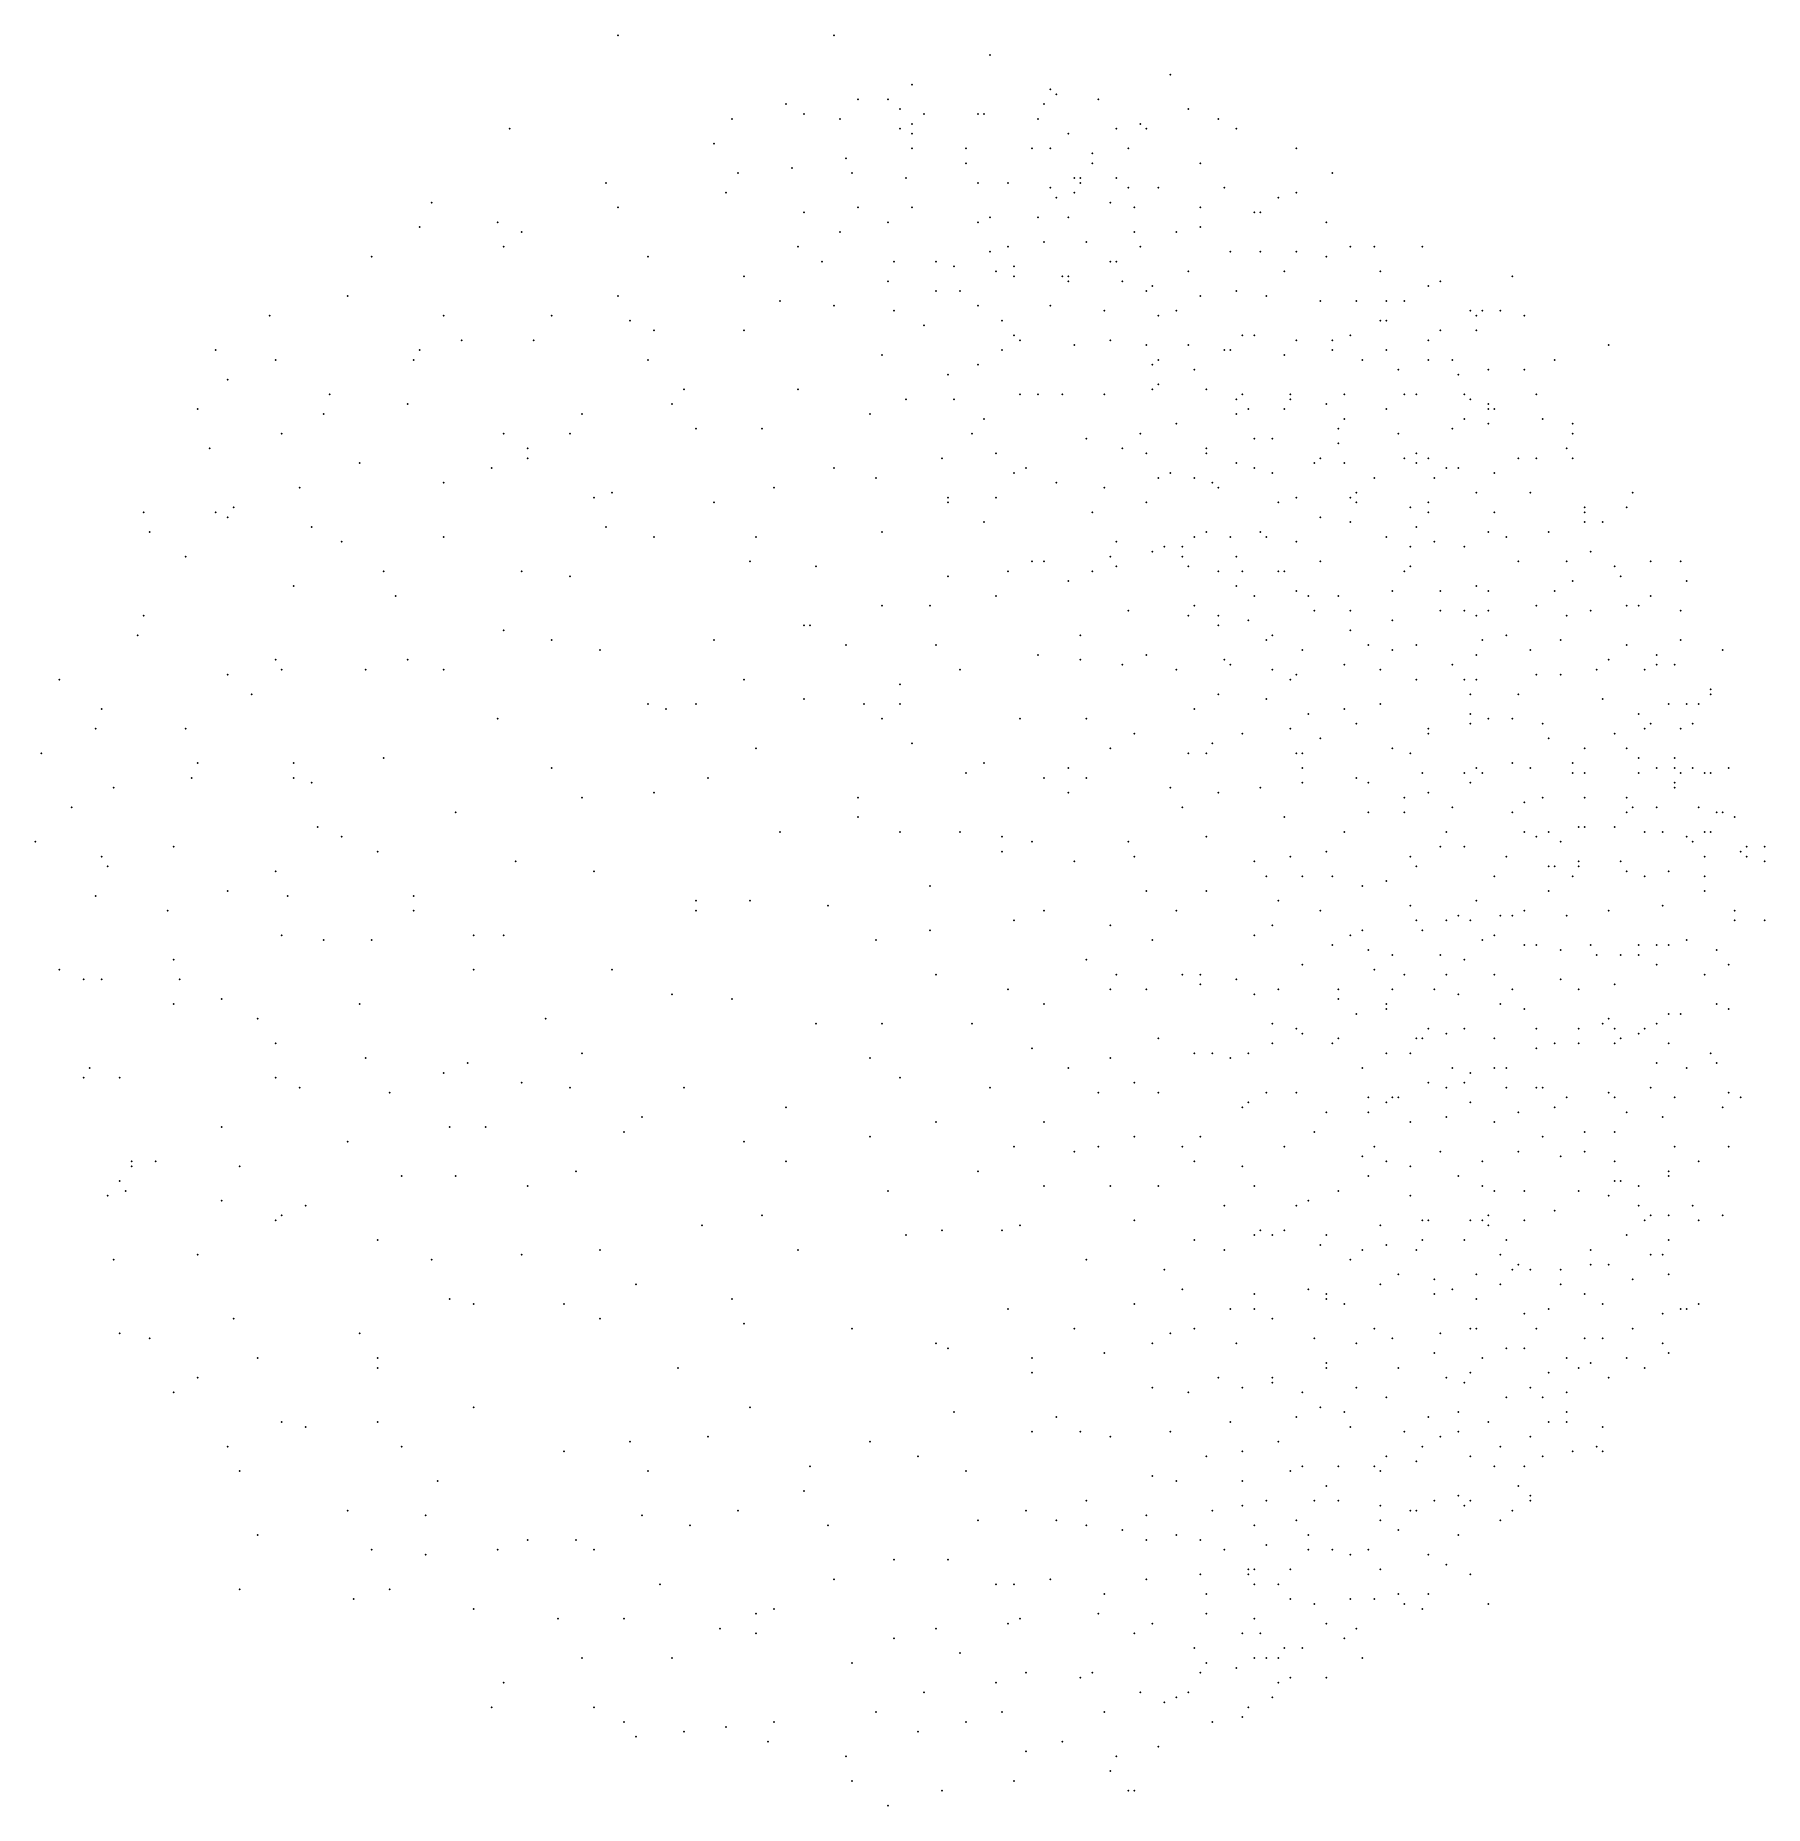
# Model space of a CAD drawing. Header units: metres. Extents: x 14 to 126, y -22 to 33.
# Drawn here: x 124.943 to 126.129, y 10.369 to 11.583 of the extents above; entities that cross this region are included whole.
import ezdxf

# ---------------------------------------------------------------- set-up
doc = ezdxf.new("R2010")
doc.units = ezdxf.units.M
doc.header["$MEASUREMENT"] = 0

# ---------------------------------------------------------------- blocks, each defined once
blk = doc.blocks.new('A$C66FD3C1F')
at = {"color": 8}
for p in [(1.4949, 4.5434), (2.0497, 4.5434), (2.4503, 4.493), (2.9127, 4.4425), (2.589, 4.3668), (2.6045, 4.4046), (2.6199, 4.392), (2.7277, 4.3794), (3.036, 4.3289), (1.2175, 4.3037), (3.0822, 4.3037), (3.2363, 4.2532), (3.3288, 4.1901), (3.8219, 3.8241), (4.2226, 3.193), (4.238, 3.1425), (4.2226, 3.0668), (4.3305, 1.5145), (4.2226, 1.2747), (4.238, 1.2747), (4.2688, 1.2873)]:
    blk.add_point(p, dxfattribs=at)
at = {"color": 64}
for p in [(2.25, 4.4172), (1.9264, 4.3668), (2.1113, 4.3794), (2.1884, 4.3794), (1.7877, 4.3289), (1.9726, 4.3415), (2.0651, 4.3289), (2.2192, 4.3541), (2.25, 4.3163), (2.2808, 4.3415), (2.2808, 4.3415), (2.4195, 4.3415), (2.4349, 4.3415), (2.5736, 4.3289), (2.8356, 4.3163), (2.9589, 4.3541), (2.2192, 4.3037), (2.25, 4.291), (2.6507, 4.291), (2.774, 4.3037), (2.851, 4.3037), (1.7414, 4.2658), (2.0805, 4.2279), (2.25, 4.2532), (2.3887, 4.2532), (2.3887, 4.2532), (2.5582, 4.2532), (2.6045, 4.2532), (2.7123, 4.2405), (2.8048, 4.2532), (1.8031, 4.1901), (1.9418, 4.2027), (2.0959, 4.1901), (2.3887, 4.2153), (2.7123, 4.2153), (2.9897, 4.2153), (1.464, 4.1648), (1.7723, 4.1396), (2.2346, 4.1774), (2.4195, 4.1648), (2.4966, 4.1648), (2.6045, 4.1522), (2.6661, 4.1774), (2.6661, 4.1396), (2.6815, 4.1774), (2.6815, 4.1648), (2.774, 4.1774), (2.8048, 4.1522), (2.8818, 4.1522), (3.0514, 4.1522), (3.2363, 4.1396), (1.0171, 4.1143), (1.4949, 4.1017), (1.9726, 4.0891), (2.1113, 4.1017), (2.25, 4.1017), (2.6199, 4.127), (2.7586, 4.1143), (2.8202, 4.1017), (2.9897, 4.1017), (3.1284, 4.0891), (3.1438, 4.0891), (3.1901, 4.127), (0.9863, 4.0512), (1.1866, 4.0639), (2.1884, 4.0639), (2.4195, 4.0639), (2.4503, 4.0765), (2.5736, 4.0765), (2.6507, 4.0765), (2.9897, 4.0512), (3.3134, 4.0639), (1.2021, 4.0008), (1.2483, 4.0386), (1.9572, 4.0008), (2.0651, 4.0386), (2.4966, 4.0008), (2.589, 4.0134), (2.6969, 4.0134), (2.8202, 4.0386), (2.8356, 4.0008), (2.9281, 4.0386), (3.375, 4.0008), (3.375, 4.0008), (3.4366, 4.0008), (3.5599, 4.0008), (1.5719, 3.9755), (2.0188, 3.9629), (2.2038, 3.9629), (2.3116, 3.9629), (2.4503, 3.9881), (2.7586, 3.9629), (2.774, 3.9629), (3.0668, 3.9881), (3.1438, 3.9881), (3.2363, 3.9881), (3.3134, 3.9755), (1.8185, 3.925), (2.1884, 3.9124), (2.3579, 3.9503), (2.4658, 3.9377), (2.512, 3.9503), (2.512, 3.925), (2.6353, 3.925), (2.6507, 3.925), (2.6507, 3.9124), (2.7894, 3.9124), (2.9589, 3.9377), (3.2055, 3.9377), (3.4521, 3.9377), (3.6062, 3.9124), (3.7911, 3.925), (1.4949, 3.8745), (1.911, 3.8619), (2.3116, 3.8872), (2.3733, 3.8872), (2.851, 3.8872), (2.8664, 3.8998), (2.9897, 3.8745), (3.0822, 3.8872), (3.1592, 3.8745), (3.2979, 3.8619), (3.3904, 3.8619), (3.4675, 3.8619), (3.5137, 3.8619), (3.5753, 3.8998), (1.0479, 3.8241), (1.3253, 3.8241), (2.0497, 3.8493), (2.2038, 3.8367), (2.4195, 3.8493), (2.6045, 3.8493), (2.7432, 3.8367), (2.8818, 3.8241), (2.9281, 3.8367), (3.6832, 3.8367), (3.6986, 3.8241), (3.714, 3.8367), (3.7603, 3.8367), (1.5257, 3.8114), (1.5873, 3.7862), (1.8185, 3.7862), (2.2808, 3.7988), (2.4812, 3.8114), (2.512, 3.7736), (3.0976, 3.7736), (3.1284, 3.7736), (3.375, 3.7736), (3.4521, 3.8114), (3.4675, 3.8114), (3.6062, 3.7862), (3.6986, 3.7862), (0.9863, 3.7357), (1.0942, 3.761), (1.2791, 3.761), (2.4812, 3.7357), (2.5274, 3.761), (2.6661, 3.7483), (2.7586, 3.761), (2.851, 3.7483), (2.9589, 3.7483), (3.0514, 3.7357), (3.0668, 3.7357), (3.2363, 3.761), (3.3288, 3.761), (3.3288, 3.7357), (3.4675, 3.7357), (3.5753, 3.761), (4.0377, 3.7483), (0.9709, 3.7105), (1.5719, 3.7105), (2.1729, 3.7231), (2.4195, 3.6979), (2.8664, 3.6979), (2.8818, 3.7105), (2.9743, 3.6852), (3.2055, 3.7231), (3.4058, 3.7105), (3.4983, 3.6852), (3.5753, 3.7105), (3.637, 3.7105), (3.7295, 3.6852), (3.8219, 3.6852), (3.899, 3.7105), (1.6644, 3.6348), (1.9572, 3.6348), (2.3425, 3.6726), (2.8664, 3.6348), (2.8818, 3.6474), (3.0051, 3.6348), (3.6524, 3.6726), (0.9555, 3.5969), (1.6336, 3.5969), (2.2346, 3.6095), (2.3579, 3.6095), (2.5274, 3.6221), (2.5736, 3.6221), (2.6353, 3.6221), (2.7432, 3.6221), (3.0822, 3.6095), (3.0976, 3.6221), (3.2209, 3.6221), (3.2209, 3.6095), (3.3134, 3.5969), (3.3596, 3.6221), (3.5137, 3.6221), (3.5445, 3.6221), (3.6678, 3.6221), (3.6832, 3.6095), (3.7295, 3.5969), (3.7295, 3.5969), (3.8527, 3.6221), (1.4024, 3.5717), (2.1421, 3.5717), (2.4349, 3.559), (2.9281, 3.5464), (3.0822, 3.5717), (3.113, 3.5843), (3.2055, 3.5843), (3.3596, 3.559), (3.4675, 3.5843), (3.6678, 3.559), (3.7295, 3.5843), (3.7295, 3.5464), (3.7449, 3.5843), (3.8682, 3.559), (3.9452, 3.5464), (1.2021, 3.5212), (1.3716, 3.5212), (1.6952, 3.5338), (1.8647, 3.5338), (2.4041, 3.5212), (2.6969, 3.5085), (2.8356, 3.5212), (3.1284, 3.5085), (3.1747, 3.5085), (3.3442, 3.5338), (3.4983, 3.5212), (3.637, 3.5338), (3.9452, 3.5212), (1.2637, 3.4833), (1.2637, 3.4581), (2.3271, 3.4581), (2.4658, 3.4707), (2.7894, 3.4833), (2.851, 3.4707), (3.0051, 3.4833), (3.0051, 3.4707), (3.2979, 3.4581), (3.3442, 3.4959), (3.5137, 3.4581), (3.5445, 3.4707), (3.5753, 3.4581), (3.8065, 3.4581), (3.8527, 3.4581), (3.9298, 3.4833), (3.9452, 3.4581), (1.1712, 3.4328), (2.0497, 3.4328), (2.1575, 3.4076), (2.512, 3.4202), (2.5428, 3.4328), (2.8818, 3.4076), (2.9127, 3.4202), (2.9743, 3.4076), (3.0822, 3.4454), (3.1284, 3.4328), (3.1747, 3.4202), (3.2825, 3.4454), (3.3596, 3.4454), (3.4366, 3.4076), (3.5445, 3.4454), (3.5908, 3.4076), (3.6216, 3.4328), (3.6524, 3.4328), (3.7449, 3.4202), (1.0479, 3.395), (1.4795, 3.3697), (1.8955, 3.3823), (2.6199, 3.395), (2.7432, 3.3823), (3.0205, 3.395), (3.036, 3.3823), (3.3904, 3.3697), (3.6986, 3.3697), (3.8373, 3.3697), (3.8373, 3.3697), (4.0993, 3.3697), (1.4332, 3.3571), (1.7414, 3.3445), (2.3425, 3.3571), (2.3425, 3.3445), (2.4658, 3.3571), (2.7123, 3.3192), (2.851, 3.3445), (3.1901, 3.3445), (3.2363, 3.3571), (3.375, 3.3571), (3.3904, 3.3445), (3.5291, 3.3319), (3.5753, 3.3445), (3.5753, 3.3192), (3.5753, 3.3192), (3.7449, 3.3192), (3.976, 3.3319), (3.976, 3.3192), (4.0839, 3.3319), (1.464, 3.2814), (2.4349, 3.294), (3.2979, 3.3066), (3.375, 3.294), (3.5445, 3.2814), (3.976, 3.294), (4.0223, 3.294), (1.0479, 3.2561), (1.5873, 3.2561), (1.8493, 3.2561), (2.1729, 3.2688), (2.774, 3.2435), (2.8973, 3.2309), (2.9435, 3.2309), (2.9743, 3.2561), (3.0051, 3.2688), (3.0668, 3.2561), (3.1438, 3.2688), (3.1592, 3.2561), (3.2363, 3.2435), (3.4675, 3.2561), (3.5291, 3.2309), (3.5908, 3.2435), (3.6678, 3.2309), (3.7295, 3.2688), (3.7757, 3.2561), (3.8836, 3.2688), (1.8339, 3.193), (2.0034, 3.1804), (2.5582, 3.193), (2.589, 3.193), (2.7586, 3.2057), (2.774, 3.1804), (2.8664, 3.2183), (2.9435, 3.2057), (2.9589, 3.1804), (3.0822, 3.2057), (3.2979, 3.193), (3.5291, 3.1804), (3.8065, 3.193), (3.8065, 3.193), (3.9298, 3.193), (3.9914, 3.2183), (4.0531, 3.1804), (4.1455, 3.193), (1.2483, 3.1678), (1.3716, 3.1552), (2.3425, 3.1552), (2.4966, 3.1678), (2.6507, 3.1425), (2.7123, 3.1678), (3.036, 3.1678), (3.0976, 3.1678), (3.1901, 3.1678), (3.2055, 3.1678), (3.5137, 3.1678), (3.9452, 3.1425), (4.0685, 3.1552), (2.4658, 3.1047), (3.0822, 3.1299), (3.1284, 3.1047), (3.2363, 3.1173), (3.2671, 3.1047), (3.3442, 3.1047), (3.4829, 3.1173), (3.6062, 3.1173), (3.6986, 3.1299), (3.7295, 3.1173), (3.899, 3.1173), (4.1455, 3.1047), (2.1729, 3.0794), (2.2962, 3.0794), (2.8048, 3.0668), (2.9589, 3.0542), (2.9743, 3.0794), (3.036, 3.0542), (3.2825, 3.0668), (3.375, 3.0668), (3.6062, 3.0668), (3.6678, 3.0668), (3.6986, 3.0542), (3.7295, 3.0668), (3.8527, 3.0794), (3.9298, 3.0542), (3.9914, 3.0668), (4.0839, 3.0794), (4.1147, 3.0794), (1.2021, 3.0163), (1.9726, 3.029), (1.988, 3.029), (2.6815, 3.0037), (3.036, 3.029), (3.113, 3.0416), (3.1747, 3.0037), (3.375, 3.0163), (3.4829, 3.0416), (3.7757, 3.0037), (1.3253, 2.9911), (1.4486, 2.9659), (1.7414, 2.9911), (2.0805, 2.9785), (2.3116, 2.9785), (2.5736, 2.9532), (2.851, 2.9532), (3.1592, 2.9911), (3.2517, 2.9659), (3.4212, 2.9785), (3.4829, 2.9659), (3.5445, 2.9785), (3.6986, 2.9532), (3.714, 2.9911), (3.8373, 2.9659), (3.9144, 2.9911), (4.0839, 2.9785), (4.161, 2.9532), (4.2226, 2.9911), (4.3305, 2.9659), (0.9555, 2.9406), (1.0479, 2.9154), (2.3733, 2.9154), (2.6815, 2.9406), (2.7894, 2.928), (2.9281, 2.9154), (3.0514, 2.9406), (3.0668, 2.928), (3.1747, 2.9154), (3.3596, 2.928), (3.4521, 2.9154), (3.637, 2.928), (4.0068, 2.9154), (4.0377, 2.9406), (4.1301, 2.9154), (4.161, 2.928), (4.2072, 2.928), (1.8185, 2.8901), (2.2192, 2.8775), (3.2209, 2.8901), (3.2363, 2.9028), (3.5445, 2.8901), (3.5445, 2.8901), (3.6678, 2.8901), (3.6986, 2.8901), (3.8527, 2.9028), (3.9144, 2.9028), (4.2997, 2.8649), (1.5719, 2.827), (1.6952, 2.827), (1.9726, 2.8397), (2.2192, 2.827), (3.036, 2.8523), (3.1592, 2.8397), (3.4521, 2.827), (3.6832, 2.8523), (3.8065, 2.8523), (4.0223, 2.8397), (4.1918, 2.827), (4.238, 2.827), (4.2688, 2.827), (4.2997, 2.8523), (1.1866, 2.7892), (1.6182, 2.8144), (2.1729, 2.7892), (2.5274, 2.7892), (2.6969, 2.7892), (2.9743, 2.8144), (3.2671, 2.8018), (3.3596, 2.8144), (3.3904, 2.7766), (3.6832, 2.8018), (3.6832, 2.7766), (3.7295, 2.7892), (3.7911, 2.7892), (3.8682, 2.7766), (4.1147, 2.8018), (4.1455, 2.7766), (4.2534, 2.7766), (2.25, 2.7261), (2.8202, 2.7513), (3.0205, 2.7261), (3.0976, 2.7513), (3.2209, 2.7639), (3.2979, 2.7387), (3.5753, 2.7639), (3.5753, 2.7513), (3.8836, 2.7387), (4.0531, 2.7513), (4.1301, 2.7639), (4.2226, 2.7639), (1.8493, 2.7134), (2.7586, 2.7134), (2.9589, 2.7008), (3.0051, 2.7008), (3.2363, 2.7008), (3.2517, 2.7008), (3.4829, 2.7134), (3.5291, 2.7008), (3.976, 2.7134), (4.0839, 2.7134), (4.1147, 2.6882), (4.2072, 2.6882), (1.3253, 2.663), (1.726, 2.6377), (2.3887, 2.6503), (2.4349, 2.6756), (2.589, 2.6377), (2.6507, 2.663), (2.6969, 2.6377), (3.2517, 2.663), (3.3904, 2.6377), (3.5599, 2.6503), (3.6678, 2.6503), (3.6986, 2.663), (3.714, 2.6503), (3.7911, 2.6756), (3.8373, 2.663), (3.9452, 2.6756), (3.9452, 2.6503), (3.976, 2.6503), (4.1147, 2.6503), (4.161, 2.663), (4.2072, 2.663), (4.2226, 2.6503), (4.2534, 2.663), (4.2842, 2.6503), (4.2997, 2.6503), (4.3459, 2.663), (1.5873, 2.5999), (2.6507, 2.5999), (2.9127, 2.6125), (3.036, 2.5999), (3.1438, 2.6125), (3.2517, 2.6251), (3.4212, 2.6251), (3.5753, 2.5999), (3.6832, 2.6251), (4.2072, 2.6251), (4.2072, 2.6125), (1.0788, 2.5494), (1.4024, 2.5872), (2.1113, 2.5872), (2.9435, 2.562), (3.4212, 2.5494), (3.5137, 2.5872), (3.5137, 2.5494), (3.637, 2.562), (3.7911, 2.5494), (3.8219, 2.5746), (3.8682, 2.5872), (3.976, 2.5872), (4.0839, 2.5872), (4.0839, 2.5494), (4.0993, 2.562), (4.161, 2.562), (4.2688, 2.562), (4.3151, 2.5494), (4.3305, 2.5494), (1.911, 2.4989), (2.1113, 2.5368), (2.3733, 2.4989), (3.2055, 2.5368), (3.3596, 2.4989), (3.6216, 2.4989), (3.8219, 2.4989), (3.8836, 2.4989), (3.9606, 2.5115), (3.976, 2.5115), (4.0531, 2.5115), (4.1301, 2.4989), (4.1764, 2.4989), (4.2842, 2.4989), (4.2997, 2.4989), (4.3613, 2.5368), (2.4812, 2.4863), (2.5582, 2.4737), (2.8048, 2.4737), (3.0051, 2.4863), (3.6062, 2.461), (3.6678, 2.461), (3.8527, 2.4863), (3.9144, 2.4737), (4.238, 2.4863), (4.2534, 2.4737), (4.3921, 2.461), (4.4384, 2.461), (1.2329, 2.4232), (2.4812, 2.4484), (2.6661, 2.4232), (2.8202, 2.4358), (3.1284, 2.4232), (3.2209, 2.4358), (3.3134, 2.4484), (3.5291, 2.4358), (3.5445, 2.4106), (3.7757, 2.4358), (3.8836, 2.4106), (3.899, 2.4106), (3.9606, 2.4232), (3.9606, 2.4106), (4.0685, 2.4232), (4.2842, 2.4358), (4.3767, 2.4484), (4.3921, 2.4358), (4.4384, 2.4232), (1.4332, 2.3979), (3.1592, 2.3853), (3.2517, 2.3853), (3.3288, 2.3853), (3.4675, 2.3727), (3.7449, 2.3853), (3.9452, 2.3853), (4.0839, 2.3979), (4.1301, 2.3853), (4.1918, 2.3979), (4.2842, 2.3853), (0.9709, 2.3348), (2.2962, 2.3601), (2.851, 2.3474), (3.0051, 2.3474), (3.1901, 2.3222), (3.4058, 2.3601), (3.6986, 2.3222), (3.8836, 2.3474), (4.2842, 2.3474), (2.512, 2.2717), (2.589, 2.297), (2.9281, 2.297), (3.2979, 2.297), (3.5291, 2.3096), (3.5291, 2.3096), (3.5445, 2.2717), (3.6216, 2.2717), (3.6524, 2.2843), (3.6832, 2.2717), (3.7603, 2.2843), (3.7911, 2.2843), (3.8219, 2.297), (3.9298, 2.2843), (4.0377, 2.297), (4.1764, 2.3096), (4.3613, 2.297), (4.3613, 2.2717), (4.4384, 2.2717), (2.2962, 2.2465), (2.7586, 2.2591), (3.1284, 2.2339), (3.1747, 2.2591), (3.375, 2.2339), (3.4058, 2.2465), (3.5599, 2.2465), (3.7449, 2.2339), (2.8664, 2.2212), (3.3288, 2.2086), (3.4212, 2.196), (3.4829, 2.1834), (3.6062, 2.1834), (3.714, 2.2212), (3.8219, 2.2086), (3.8527, 2.2086), (3.9144, 2.196), (3.9914, 2.2086), (4.0068, 2.1834), (4.0685, 2.1834), (4.1147, 2.2086), (4.1147, 2.1834), (4.161, 2.2086), (4.1918, 2.2086), (4.238, 2.2212), (4.3151, 2.196), (2.6969, 2.1708), (3.2517, 2.1581), (3.4366, 2.1455), (3.6678, 2.1708), (4.161, 2.1581), (4.3459, 2.1581), (2.3116, 2.1329), (2.4966, 2.095), (2.7586, 2.095), (2.774, 2.1329), (2.851, 2.095), (2.9435, 2.1329), (2.9897, 2.1329), (2.9897, 2.1077), (3.0822, 2.1203), (3.1901, 2.095), (3.3442, 2.095), (3.4829, 2.095), (3.5137, 2.1329), (3.5908, 2.095), (3.6216, 2.1329), (3.7449, 2.1329), (3.7449, 2.1329), (3.7911, 2.095), (3.9144, 2.1203), (3.9606, 2.095), (4.0531, 2.1077), (4.2842, 2.1329), (2.589, 2.0572), (3.1284, 2.0824), (3.3442, 2.0698), (3.4675, 2.0572), (3.4675, 2.0446), (3.6524, 2.0824), (3.7603, 2.0572), (3.8219, 2.0446), (4.3151, 2.0572), (4.3459, 2.0446), (2.4041, 2.0067), (3.1747, 2.0067), (3.3904, 2.0319), (4.0223, 2.0067), (4.0377, 2.0193), (4.161, 2.0067), (4.1918, 2.0319), (4.2226, 2.0319), (4.2226, 2.0319), (2.8818, 1.9688), (3.1747, 1.9562), (3.2363, 1.9941), (3.2517, 1.9814), (3.3288, 1.9562), (3.3442, 1.9688), (3.5445, 1.9688), (3.5599, 1.9688), (3.5753, 1.9941), (3.6216, 1.9814), (3.6678, 1.9941), (3.7449, 1.9688), (3.8527, 1.9941), (3.899, 1.9562), (3.9606, 1.9941), (3.9606, 1.9562), (4.0531, 1.9941), (4.0531, 1.9562), (4.0685, 1.9688), (4.1147, 1.9814), (4.1301, 1.9941), (4.1918, 1.9562), (2.5582, 1.9436), (2.7586, 1.9183), (2.9743, 1.931), (3.0205, 1.931), (3.0668, 1.9183), (3.113, 1.931), (3.4675, 1.931), (3.5291, 1.931), (3.8527, 1.9436), (4.2997, 1.931), (2.2192, 1.8679), (2.6507, 1.8931), (3.4058, 1.8931), (3.637, 1.8931), (3.6832, 1.8805), (3.7449, 1.8931), (3.7757, 1.8931), (4.161, 1.9057), (4.238, 1.8931), (4.238, 1.8931), (4.3151, 1.9057), (2.4503, 1.8426), (2.7277, 1.83), (2.8202, 1.8552), (2.8818, 1.83), (3.1592, 1.83), (3.2363, 1.83), (3.4212, 1.8174), (3.4829, 1.8174), (3.4983, 1.8174), (3.5753, 1.8552), (3.6216, 1.8426), (3.6678, 1.8552), (3.7757, 1.8426), (3.8527, 1.8426), (3.8682, 1.8426), (3.9298, 1.8174), (4.0377, 1.83), (4.0531, 1.8174), (4.1455, 1.8426), (4.2072, 1.8174), (4.3459, 1.83), (4.3767, 1.8174), (3.0976, 1.7921), (3.113, 1.8048), (3.3134, 1.7795), (3.4212, 1.7795), (3.4675, 1.8048), (3.4675, 1.8048), (3.6832, 1.8048), (3.8065, 1.7795), (3.899, 1.7921), (4.0839, 1.7795), (4.3305, 1.7921), (2.3116, 1.7543), (2.589, 1.7543), (3.2825, 1.729), (3.5291, 1.7543), (3.6216, 1.7669), (3.7449, 1.7543), (3.976, 1.729), (4.0531, 1.729), (4.1764, 1.7669), (2.512, 1.6912), (2.7277, 1.6912), (2.8202, 1.7164), (2.9435, 1.6912), (2.9897, 1.7164), (3.2055, 1.6912), (3.4366, 1.6912), (3.8682, 1.7164), (4.2072, 1.6912), (4.3459, 1.6912), (2.6661, 1.6786), (2.9743, 1.6533), (3.0976, 1.6407), (3.4058, 1.6659), (3.4675, 1.6533), (3.5291, 1.6407), (3.6062, 1.6786), (3.714, 1.6533), (3.8065, 1.6786), (3.9144, 1.6659), (3.976, 1.6786), (4.0531, 1.6533), (4.2688, 1.6533), (2.4195, 1.6281), (2.589, 1.5902), (2.7586, 1.5902), (2.8818, 1.5902), (3.1284, 1.5902), (3.4212, 1.6154), (3.6524, 1.6154), (3.714, 1.5902), (4.0531, 1.6028), (4.0685, 1.6028), (4.1147, 1.5902), (4.1918, 1.6281), (4.1918, 1.6154), (2.1884, 1.5776), (3.2671, 1.5523), (3.3442, 1.5776), (3.5291, 1.565), (3.7449, 1.5776), (3.8219, 1.5776), (3.9606, 1.5776), (4.0377, 1.565), (2.8202, 1.5019), (3.0514, 1.5397), (3.2363, 1.5397), (3.5599, 1.5019), (3.5753, 1.5019), (3.6832, 1.5019), (3.714, 1.5019), (3.7295, 1.5145), (3.8219, 1.5019), (3.899, 1.5271), (4.1147, 1.5397), (4.1301, 1.5019), (4.1455, 1.5145), (4.1918, 1.5145), (4.2534, 1.5397), (4.2688, 1.5019), (2.2346, 1.464), (2.3271, 1.4766), (2.4812, 1.4766), (2.5274, 1.4892), (3.1284, 1.464), (3.1438, 1.4766), (3.1747, 1.464), (3.2055, 1.4766), (3.3134, 1.464), (3.4521, 1.4892), (3.7295, 1.4892), (4.0839, 1.464), (2.9743, 1.4514), (3.0514, 1.4261), (3.2979, 1.4388), (3.4058, 1.4261), (3.4675, 1.4388), (3.5445, 1.4261), (3.5599, 1.4514), (3.6678, 1.4514), (3.7603, 1.4135), (3.7757, 1.4514), (3.9914, 1.4261), (4.1455, 1.4135), (4.1764, 1.4135), (4.1918, 1.4514), (2.6969, 1.4009), (2.8973, 1.3757), (3.375, 1.4009), (3.4983, 1.363), (3.6986, 1.363), (3.7911, 1.3757), (3.7911, 1.3757), (3.8065, 1.3883), (3.8373, 1.3757), (3.9144, 1.3757), (3.9914, 1.3883), (4.0377, 1.3883), (4.1918, 1.363), (3.5908, 1.3504), (3.637, 1.3252), (3.7603, 1.3378), (3.9144, 1.3378), (3.9144, 1.3378), (4.0993, 1.3504), (3.5908, 1.3126), (3.8836, 1.2747), (3.976, 1.3126), (4.0223, 1.2873), (4.1764, 1.2621), (3.976, 1.199), (4.0223, 1.199), (4.0993, 1.2242), (4.1764, 1.1863), (3.9298, 1.1485), (3.9914, 1.1359), (4.0839, 1.1485), (4.1918, 1.1611), (3.8836, 1.1106), (3.9606, 1.1232), (4.0377, 1.098), (4.1301, 1.1232), (3.8682, 1.0475), (3.9298, 1.0601), (3.9298, 1.0097), (3.8836, 0.9844), (3.9298, 0.9844), (4.0223, 0.9718), (3.9452, 0.9087), (4.0068, 0.9213), (4.0223, 0.9087), (3.8682, 0.8961)]:
    blk.add_point(p, dxfattribs=at)
at = {"color": 62}
for p in [(0.863, 3.9755), (0.8014, 3.8745), (0.601, 3.8241), (0.4623, 3.7357), (0.6164, 3.7105), (0.4932, 3.66), (0.7551, 3.6221), (0.4161, 3.5843), (0.7397, 3.5717), (0.6318, 3.5212), (0.4469, 3.4833), (0.8322, 3.4454), (0.6781, 3.3823), (0.2774, 3.3192), (0.4623, 3.3192), (0.5086, 3.3319), (0.4932, 3.3066), (0.7089, 3.2814), (0.2928, 3.2688), (0.786, 3.2435), (0.3853, 3.2057), (0.8938, 3.1678), (0.6627, 3.1299), (0.9247, 3.1047), (0.2774, 3.0542), (0.262, 3.0037), (0.6164, 2.9406), (0.6318, 2.9154), (0.8476, 2.9154), (0.0616, 2.8901), (0.4932, 2.9028), (0.5548, 2.8523), (2.1267, 2.827), (0.1695, 2.8144), (0.1541, 2.7639), (0.3853, 2.7639), (0.0154, 2.7008), (0.8938, 2.6882), (0.4007, 2.6377), (0.4161, 2.6756), (0.4161, 2.6756), (0.6627, 2.6756), (0.6627, 2.6377), (0.2003, 2.6125), (0.7089, 2.6251), (0.0925, 2.562), (0.7243, 2.5115), (2.2192, 2.4989), (0, 2.4737), (0.3545, 2.461), (0.786, 2.4863), (0.1695, 2.4358), (0.1849, 2.4106), (0.8784, 2.4484), (0.6164, 2.3979), (0.1541, 2.3348), (0.4932, 2.3474), (0.6473, 2.3348), (1.6952, 2.3222), (1.8339, 2.3222), (0.339, 2.297), (0.9709, 2.297), (1.6952, 2.297), (2.0342, 2.3096), (0.6318, 2.2339), (1.125, 2.2339), (1.2021, 2.2339), (0.7397, 2.2212), (0.863, 2.2212), (2.1575, 2.2212), (0.0616, 2.1455), (0.3545, 2.1708), (1.125, 2.1455), (1.4795, 2.1455), (0.1233, 2.1203), (0.1695, 2.1203), (0.3699, 2.1203), (0.3545, 2.0572), (0.4777, 2.0698), (0.8322, 2.0572), (1.6336, 2.0824), (1.7877, 2.0698), (0.5702, 2.0193), (1.3099, 2.0193), (2.0034, 2.0067), (2.1729, 2.0067), (0.6164, 1.9562), (0.8476, 1.9183), (1.4024, 1.931), (2.1421, 1.9183), (0.1233, 1.8679), (0.1387, 1.8931), (0.2158, 1.8679), (0.6164, 1.8679), (1.0479, 1.8805), (1.1096, 1.9057), (0.6781, 1.8426), (0.9092, 1.83), (1.2483, 1.8552), (1.3716, 1.8426), (1.6644, 1.8426), (1.9264, 1.7921), (0.4777, 1.7417), (1.0634, 1.7417), (1.1558, 1.7417), (1.5103, 1.729), (1.5565, 1.7669), (0.8014, 1.7038), (1.8185, 1.7038), (2.1421, 1.7164), (0.2466, 1.6533), (0.2466, 1.6407), (0.3082, 1.6533), (0.524, 1.6407), (1.9264, 1.6533), (0.2158, 1.6028), (0.9401, 1.6154), (1.0788, 1.6154), (1.2637, 1.5902), (1.387, 1.6281), (0.1849, 1.565), (0.2312, 1.5776), (0.4777, 1.5523), (0.6164, 1.5019), (0.6318, 1.5145), (0.6935, 1.5397), (1.8647, 1.5145), (1.7106, 1.4892), (0.4161, 1.4135), (0.8784, 1.4514), (1.2483, 1.4135), (1.4486, 1.4261), (1.9572, 1.4261), (0.2003, 1.4009), (1.0171, 1.4009), (1.5411, 1.3378), (2.9435, 1.3252), (3.2671, 1.3252), (3.4521, 1.3378), (1.0634, 1.2999), (1.125, 1.2873), (1.3562, 1.2873), (1.7877, 1.2999), (2.4966, 1.2747), (2.8202, 1.2873), (3.0668, 1.2747), (3.1284, 1.3126), (3.1284, 1.2747), (3.3134, 1.3126), (3.3134, 1.2999), (3.3596, 1.2873), (3.6986, 1.2999), (0.5086, 1.2494), (1.4486, 1.2494), (1.8185, 1.2368), (3.1747, 1.2494), (3.8219, 1.2621), (0.2158, 1.2116), (0.2928, 1.199), (0.8322, 1.2116), (2.0959, 1.2242), (2.3116, 1.1863), (2.6661, 1.2242), (2.8664, 1.1863), (2.9127, 1.2116), (2.9743, 1.2242), (3.0822, 1.1863), (3.2825, 1.199), (3.3904, 1.1863), (3.4366, 1.2242), (3.4829, 1.199), (3.6062, 1.2116), (3.6832, 1.2242), (3.6986, 1.2242), (3.8527, 1.2242), (0.5702, 1.1485), (0.8784, 1.1485), (2.3425, 1.1737), (2.5582, 1.1485), (2.7432, 1.1611), (3.3134, 1.1359), (3.5908, 1.1611), (3.714, 1.1485), (3.7757, 1.1737), (3.8219, 1.1737), (0.4161, 1.098), (0.8784, 1.1232), (1.649, 1.1232), (2.5582, 1.1106), (3.036, 1.098), (3.1747, 1.098), (3.3134, 1.1232), (3.4983, 1.1232), (3.4983, 1.1232), (3.6216, 1.098), (3.6832, 1.1106), (0.3545, 1.0601), (2.8664, 1.0728), (2.9589, 1.0601), (3.0976, 1.0728), (3.1747, 1.0854), (3.2517, 1.0601), (3.3904, 1.0728), (3.4675, 1.0475), (3.6678, 1.0854), (3.7757, 1.0475), (3.8373, 1.0728), (1.125, 1.0223), (1.8339, 1.0223), (2.3579, 1.0097), (3.2979, 1.0223), (3.3596, 1.0097), (3.6524, 1.0097), (0.6318, 0.9844), (0.6935, 0.9718), (0.8784, 0.9844), (2.5582, 0.9592), (2.6199, 0.997), (2.6815, 0.9592), (2.9127, 0.9592), (3.0668, 0.9844), (3.2363, 0.997), (3.375, 0.9718), (3.5137, 0.9592), (3.5753, 0.997), (3.6524, 0.9592), (3.7295, 0.9844), (0.4932, 0.9213), (0.9401, 0.9213), (1.3562, 0.9087), (1.5257, 0.9339), (1.726, 0.9466), (2.1421, 0.9339), (2.7586, 0.9466), (3.0976, 0.9087), (3.1901, 0.9339), (3.5599, 0.9213), (3.6062, 0.9466), (3.7603, 0.9213), (3.8373, 0.9466), (1.988, 0.8708), (2.2654, 0.8961), (3.0051, 0.8961), (3.2517, 0.8708), (3.3442, 0.8708), (3.4366, 0.8708), (3.4675, 0.8961), (3.5445, 0.8834), (3.6832, 0.8961), (3.7449, 0.8708), (3.8219, 0.8708), (0.524, 0.8582), (1.0325, 0.833), (1.5719, 0.8582), (2.3887, 0.8582), (2.8664, 0.8456), (2.9281, 0.833), (3.0976, 0.833), (3.2209, 0.8582), (3.3134, 0.8203), (3.4521, 0.8582), (3.8065, 0.8203), (1.9726, 0.8077), (2.6969, 0.7825), (3.1592, 0.7825), (3.2825, 0.7825), (3.2825, 0.7825), (3.3442, 0.7825), (3.5908, 0.7825), (3.6524, 0.7951), (3.6832, 0.7825), (3.8373, 0.7951), (3.8373, 0.7825), (0.8014, 0.7572), (1.0017, 0.7446), (1.5565, 0.7446), (1.8031, 0.7572), (2.4195, 0.732), (2.5428, 0.7572), (2.6199, 0.732), (2.851, 0.7446), (3.0205, 0.7572), (3.0976, 0.7699), (3.2363, 0.732), (3.4521, 0.7699), (3.4521, 0.732), (3.5291, 0.7572), (3.5445, 0.7572), (3.6678, 0.7699), (3.7603, 0.732), (3.7911, 0.7572), (0.5702, 0.6941), (1.2637, 0.6815), (1.387, 0.6815), (1.6798, 0.7194), (2.0342, 0.7194), (2.6969, 0.7194), (2.7894, 0.7068), (2.851, 0.6815), (2.9281, 0.6941), (2.9897, 0.6815), (3.1284, 0.7194), (3.2671, 0.6941), (3.4983, 0.7068), (3.6524, 0.6941), (0.863, 0.6563), (1.0017, 0.6437), (1.1866, 0.6563), (1.4332, 0.6563), (3.0514, 0.6563), (3.1592, 0.6689), (3.2671, 0.6563), (3.3288, 0.6563), (3.375, 0.6437), (3.4212, 0.6563), (3.5753, 0.6437), (2.2038, 0.631), (2.3425, 0.631), (2.9897, 0.5932), (3.113, 0.6058), (3.113, 0.5932), (3.1284, 0.6058), (3.2209, 0.6058), (3.4521, 0.6058), (3.6216, 0.6184), (3.6832, 0.5932), (0.524, 0.5553), (0.9092, 0.5553), (1.6027, 0.5679), (2.0497, 0.5806), (2.4658, 0.5679), (2.512, 0.5679), (2.6045, 0.5806), (2.851, 0.5806), (3.1284, 0.5679), (3.1901, 0.5679), (0.8168, 0.5301), (1.125, 0.5048), (1.8955, 0.5048), (2.7432, 0.5427), (3.0051, 0.5427), (3.2209, 0.5301), (3.2825, 0.5174), (3.375, 0.5301), (3.4366, 0.5301), (3.4983, 0.5427), (3.5137, 0.5174), (3.5599, 0.5048), (3.5753, 0.5427), (3.7295, 0.5174), (1.3408, 0.4796), (1.5103, 0.4796), (1.7568, 0.4543), (1.8493, 0.4922), (2.3116, 0.4543), (2.4966, 0.467), (2.5274, 0.4796), (2.7277, 0.4922), (2.8664, 0.467), (3.0051, 0.4922), (3.1284, 0.4796), (3.3134, 0.467), (3.3904, 0.4543), (1.8493, 0.4417), (2.2038, 0.4291), (2.8202, 0.4417), (3.0976, 0.4417), (3.1438, 0.4417), (3.3596, 0.4291), (1.4024, 0.3786), (1.6336, 0.3786), (2.0959, 0.366), (2.3733, 0.3912), (2.9743, 0.4039), (3.0051, 0.366), (3.1284, 0.3786), (3.1592, 0.3786), (3.1901, 0.3786), (3.2055, 0.4039), (3.2517, 0.4039), (3.4058, 0.3786), (2.5428, 0.3408), (2.6815, 0.3281), (2.7123, 0.3408), (2.9897, 0.3408), (3.0822, 0.3534), (3.2209, 0.3281), (3.3134, 0.3281), (1.2021, 0.3155), (2.2808, 0.2903), (2.4658, 0.3155), (2.8356, 0.2903), (2.9281, 0.2777), (2.9589, 0.2903), (3.1747, 0.2777), (3.1901, 0.3155), (1.1712, 0.2524), (1.4332, 0.2524), (2.1575, 0.2398), (2.4812, 0.2398), (2.7432, 0.2398), (2.8973, 0.265), (3.0976, 0.2272), (3.113, 0.2524), (1.5103, 0.2146), (1.6644, 0.1893), (1.7723, 0.2019), (1.8955, 0.2146), (2.2654, 0.1893), (2.3887, 0.2146), (3.0205, 0.2146), (1.5411, 0.1767), (1.8801, 0.1641), (2.5428, 0.1388), (2.6353, 0.1641), (2.8818, 0.1514), (2.0805, 0.1262), (2.774, 0.1262), (2.0959, 0.0631), (2.512, 0.0631), (2.7586, 0.0883), (2.1884, 0), (2.3271, 0.0379), (2.8048, 0.0379), (2.8202, 0.0379)]:
    blk.add_point(p, dxfattribs=at)

msp = doc.modelspace()

# ---------------------------------------------------------------- block references
at = {"xscale": 0.2672053608222762, "yscale": 0.2672053608222762, "zscale": 0.2672053608222762}
msp.add_blockref('A$C66FD3C1F', (124.9426, 10.3691), dxfattribs=at)

doc.saveas('drawing.dxf')
